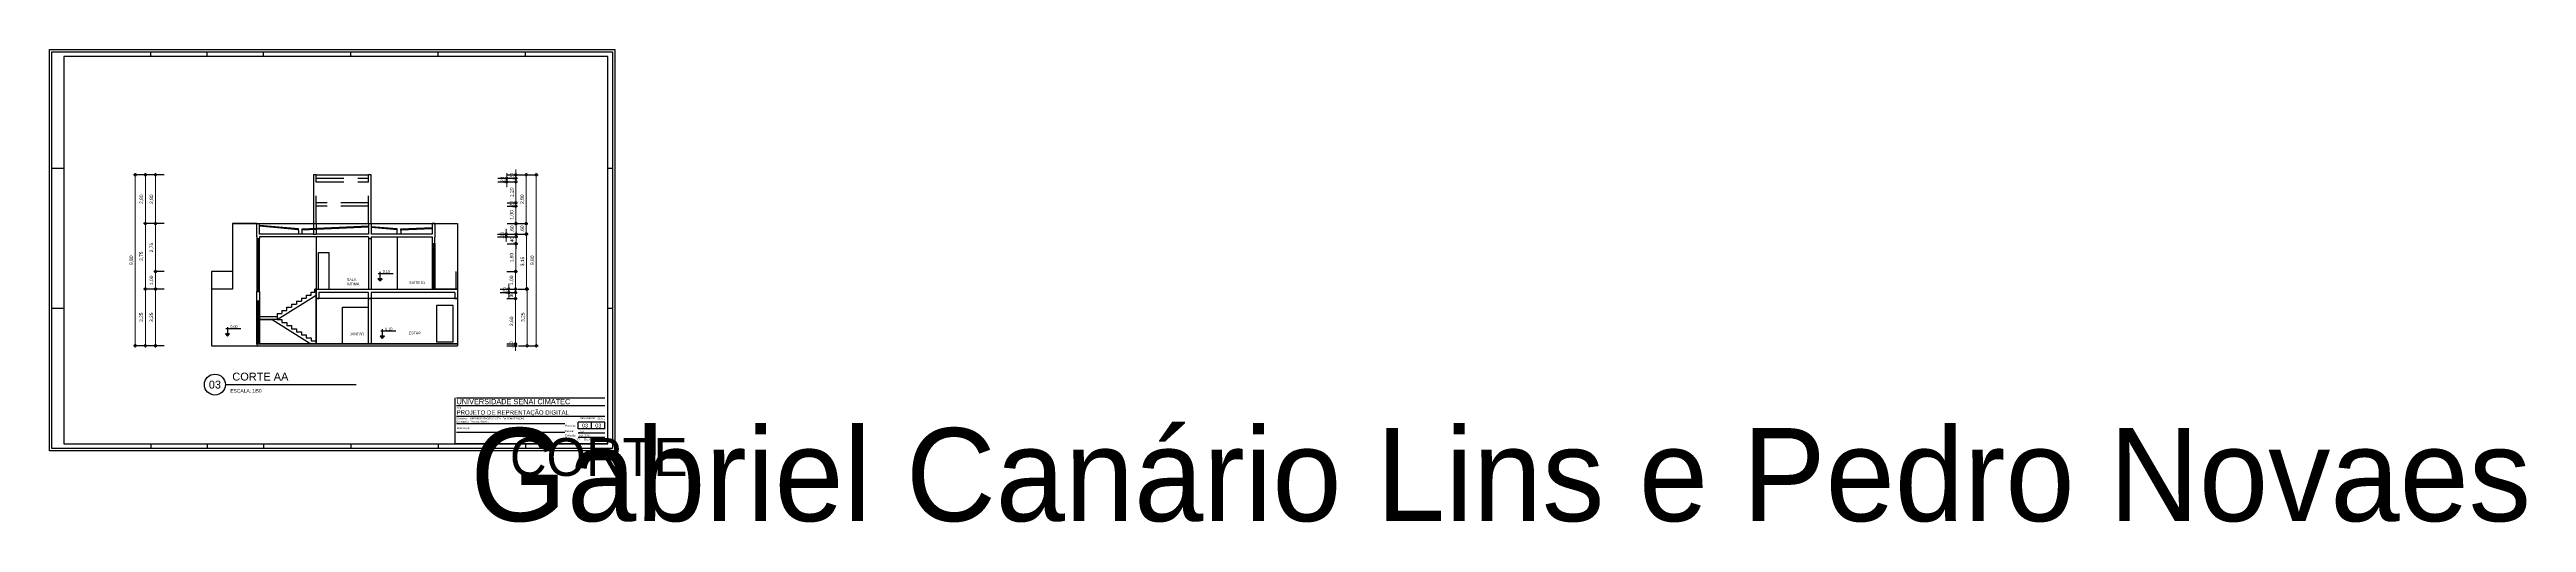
# Model space of a CAD drawing. Header units: metres. Extents: x -81278067020 to 164, y -22607194416 to 57.
# Drawn here: x 21.8 to 163.8, y 29.6 to 56.7 of the extents above; entities that cross this region are included whole.
import ezdxf
from ezdxf.enums import TextEntityAlignment as Align

# ---------------------------------------------------------------- set-up
doc = ezdxf.new("R2018")
doc.units = ezdxf.units.M
doc.header["$LTSCALE"] = 0.25
doc.linetypes.add('HIDDEN', pattern=[9.525, 6.35, -3.175])
doc.layers.add('0_MRG_AUX', color=7, linetype='Continuous', true_color=0xecbcd1, plot=False)
doc.layers.add('CAR_0', color=7, linetype='Continuous', true_color=0xff6b00, plot=False)
for name, color, linetype in [('ARQ_ALV CT', 5, 'Continuous'), ('ARQ_ALV VS', 2, 'Continuous'), ('ARQ_CONC CT', 6, 'Continuous'), ('ARQ_DIV', 3, 'Continuous'), ('ARQ_ESQ CT', 30, 'Continuous'), ('ARQ_METAL CT', 2, 'Continuous'), ('ARQ_METAL VS', 1, 'Continuous'), ('ARQ_MOB 02', 2, 'Continuous'), ('ARQ_PROJ INF', 1, 'HIDDEN'), ('ARQ_TXT 01', 1, 'Continuous'), ('CAR_LINHAS_CINZA', 8, 'Continuous'), ('CAR_LINHAS_DESTAQUE', 3, 'Continuous'), ('CAR_TEXTO_CINZA', 8, 'Continuous'), ('CAR_TEXTO_PRETO', 1, 'Continuous'), ('MRG_EXTERNA', 1, 'Continuous'), ('MRG_INTERNA', 2, 'Continuous'), ('SIMB_01', 1, 'Continuous'), ('SIMB_02', 2, 'Continuous'), ('SIMB_PREENCHIMENTO', 253, 'Continuous'), ('SIMB_TXT', 1, 'Continuous')]:
    doc.layers.add(name, color=color, linetype=linetype)
doc.layers.add('ARQ_COTA_AZUL', color=5, linetype='Continuous', lineweight=20, true_color=0x0000ff)
doc.styles.add('Annot_2.0mm', font='arial.ttf', dxfattribs={"height": 2})
doc.styles.add('Arial', font='arial.ttf')
doc.styles.add('cota', font='arial.ttf')
doc.styles.add('SIMB', font='arial.ttf')
doc.styles.get("Standard").update_dxf_attribs({"font": 'arial.ttf'})
doc.dimstyles.new('Info 01 - annot', dxfattribs={"dimtxt": 2, "dimasz": 3, "dimexe": 1, "dimexo": 1, "dimgap": 1, "dimtad": 1, "dimzin": 4, "dimtxsty": 'cota', "dimblk": 'DOTSMALL', "dimcen": 2, "dimdle": 1, "dimclrd": 256, "dimclre": 256, "dimclrt": 1, "dimazin": 2, "dimtfac": 0.09, "dimtix": 1, "dimtmove": 2, "dimatfit": 2, "dimfxl": 5, "dimfxlon": 1, "dimtolj": 1, "dimtzin": 4, "dimlwd": -1, "dimarcsym": 1})

msp = doc.modelspace()

# ---------------------------------------------------------------- texts
at = {"layer": 'ARQ_TXT 01', "char_height": 0.15, "width": 1.16116, "attachment_point": 1, "style": 'Annot_2.0mm'}
for s, insert in [('      SALA\\P      ÍNTIMA', (38.477, 43.575)), ('SUÍTE 01', (42.397, 43.401)), ('JANTAR', (38.999, 40.459)), ('ESTAR', (42.369, 40.51))]:
    msp.add_mtext(s, dxfattribs=dict(at, insert=insert))

# ---------------------------------------------------------------- blocks, each defined once
blk = doc.blocks.new('FORMATO_A0mmD')
at = {"layer": '0_MRG_AUX'}
blk.add_lwpolyline([(0, 851), (0, 0), (-1199, 0), (-1199, 851)], close=True, dxfattribs=at)
at = {"layer": 'MRG_EXTERNA'}
blk.add_lwpolyline([(-5, 846), (-5, 5), (-1194, 5), (-1194, 846)], close=True, dxfattribs=at)
at = {"layer": 'MRG_INTERNA'}
for p, q in [((-984, 836), (-984, 846)), ((-864.5, 836), (-864.5, 846)), ((-745, 836), (-745, 846)), ((-745, 836), (-745, 846)), ((-560, 836), (-560, 846)), ((-375, 836), (-375, 846)), ((-190, 836), (-190, 846)), ((-1169, 836), (-1169, 15)), ((-15, 836), (-1169, 836)), ((-15, 15), (-15, 836)), ((-1169, 599), (-1194, 599)), ((-5, 599), (-15, 599)), ((-1169, 302), (-1194, 302)), ((-5, 302), (-15, 302)), ((-1169, 15), (-15, 15)), ((-984, 15), (-984, 5)), ((-864.5, 15), (-864.5, 5)), ((-745, 15), (-745, 5)), ((-745, 15), (-745, 5)), ((-560, 15), (-560, 5)), ((-375, 15), (-375, 5)), ((-190, 15), (-190, 5))]:
    blk.add_line(p, q, dxfattribs=at)
blk = doc.blocks.new('carimbo')
at = {"layer": 'CAR_0'}
for p, q in [((-0.175, 0), (-0.175, 0.0522)), ((0, 0), (0, 0.0522)), ((-0.175, 0), (0, 0))]:
    blk.add_line(p, q, dxfattribs=at)
at = {"layer": 'CAR_LINHAS_CINZA'}
for p, q in [((-0.1734, 0.0522), (-0.0033, 0.0522)), ((-0.1734, 0.0437), (-0.0033, 0.0437)), ((-0.0033, 0.031), (-0.1734, 0.031)), ((-0.0494, 0.0227), (-0.1734, 0.0227)), ((-0.0494, 0.0125), (-0.1734, 0.0125))]:
    blk.add_line(p, q, dxfattribs=at)
at = {"layer": 'CAR_LINHAS_DESTAQUE'}
for p, q in [((-0.0033, 0.0244), (-0.034, 0.0244)), ((-0.034, 0.0167), (-0.034, 0.0244)), ((-0.0033, 0.0167), (-0.034, 0.0167)), ((-0.0186, 0.0167), (-0.0186, 0.0244)), ((-0.0033, 0.0167), (-0.0033, 0.0244))]:
    blk.add_line(p, q, dxfattribs=at)
at = {"layer": 'CAR_TEXTO_CINZA'}
for p, q in [((-0.0033, 0.0117), (-0.034, 0.0117)), ((-0.0033, 0.0069), (-0.034, 0.0069))]:
    blk.add_line(p, q, dxfattribs=at)
at = {"layer": 'CAR_TEXTO_CINZA', "style": 'Arial'}
for s, height, p in [('Disciplina:', 0.002, (-0.1734, 0.0275)), ('Ano/Semestre:', 0.002, (-0.0317, 0.028)), ('Docente(s):', 0.002, (-0.1734, 0.024)), ('Prancha: ', 0.0022, (-0.049, 0.0192)), ('Escala:', 0.0022, (-0.049, 0.0132)), ('Emissão:', 0.0022, (-0.049, 0.0082)), ('Revisão: ', 0.0022, (-0.049, 0.0036)), ('Data:', 0.0022, (-0.027, 0.0036))]:
    blk.add_text(s, height=height, dxfattribs=at).set_placement(p)
blk.add_text('Discente(s):', height=0.002, dxfattribs=at).set_placement((-0.173, 0.0176), align=Align.MIDDLE_LEFT)
at = {"layer": 'CAR_TEXTO_CINZA', "style": 'Arial', "flags": 8}
blk.add_attdef('FASE', (-0.1734, 0.04), '', height=0.002, dxfattribs=at)
blk.add_attdef('A/S', text='', height=0.002, dxfattribs=at).set_placement((-0.0033, 0.0278), align=Align.RIGHT)
at = {"layer": 'CAR_TEXTO_PRETO', "lineweight": 30, "flags": 104}
blk.add_attdef('TITULO_01', text='', height=0.003, dxfattribs=at).set_placement((-0.1122, 0.0062), align=Align.MIDDLE_CENTER)
at = {"layer": 'CAR_TEXTO_PRETO', "linetype": 'Continuous', "style": 'Arial', "flags": 8}
for tag, p, height in [('NOME', (-0.1734, 0.033), 0.005), ('IES-CURSO', (-0.1734, 0.045), 0.006)]:
    blk.add_attdef(tag, p, '', height=height, dxfattribs=at)
at = {"layer": 'CAR_TEXTO_PRETO', "style": 'Arial', "flags": 8}
for tag, p in [('DISCIPLINA', (-0.1578, 0.0275)), ('DOCENTE', (-0.1579, 0.024)), ('REVN', (-0.0356, 0.0038)), ('DATAEMISSÃO', (-0.0334, 0.0082))]:
    blk.add_attdef(tag, p, '', height=0.002, dxfattribs=at)
at = {"layer": 'CAR_TEXTO_PRETO', "lineweight": 30, "flags": 104}
blk.add_attdef('DISCENTE', text='', height=0.002, dxfattribs=at).set_placement((-0.1576, 0.0176), align=Align.MIDDLE_LEFT)
at = {"layer": 'CAR_TEXTO_PRETO', "style": 'Arial'}
blk.add_attdef('ESCALA', (-0.0335, 0.0129), '', height=0.002, dxfattribs=at)
at = {"layer": 'CAR_TEXTO_PRETO', "style": 'Arial', "flags": 8}
for tag, p in [('NUM', (-0.0263, 0.0205)), ('TOT', (-0.011, 0.0205))]:
    blk.add_attdef(tag, text='', height=0.0045, dxfattribs=at).set_placement(p, align=Align.MIDDLE_CENTER)
blk.add_attdef('REVDATA', text='', height=0.002, dxfattribs=at).set_placement((-0.0034, 0.0037), align=Align.RIGHT)
blk = doc.blocks.new('TITULO')
at = {"layer": 'SIMB_02'}
blk.add_line((6, 0), (81, 0), dxfattribs=at)
blk.add_circle((0, 0), 6, dxfattribs=at)
at = {"layer": 'SIMB_TXT', "style": 'SIMB'}
blk.add_text('ESCALA:', height=2, dxfattribs=at).set_placement((8.9, -4.6))
blk.add_attdef('NUM', text='', height=4.5, dxfattribs=at).set_placement((0, 0), align=Align.MIDDLE_CENTER)
blk.add_attdef('TITULO_DO_DESENHO', text='', height=4.5, dxfattribs=at).set_placement((10, 1), align=Align.BOTTOM_LEFT)
blk.add_attdef('ESCALA', (21.3, -4.6), '', height=2, dxfattribs=at)
blk = doc.blocks.new('nivel_CT_A_D')
at = {"layer": 'SIMB_PREENCHIMENTO', "transparency": 33554587}
h = blk.add_hatch(color=256, dxfattribs=at)
h.dxf.hatch_style = 1
h.paths.add_polyline_path([(1.6, 1.6), (0, 1.6), (0, 0)])
at = {"layer": 'SIMB_01'}
for p, q in [((-1.2, 5.6), (10, 5.6)), ((0, 6.8), (0, 0))]:
    blk.add_line(p, q, dxfattribs=at)
blk.add_lwpolyline([(-1.6, 1.6), (0, 0), (1.6, 1.6), (-1.6, 1.6)], dxfattribs=at)
at = {"layer": 'SIMB_TXT', "style": 'SIMB'}
blk.add_attdef('00,00', (2.1, 6.1), '', height=2, dxfattribs=at)
blk = doc.blocks.new('_DotSmall')
at = {"color": 0, "linetype": 'ByBlock', "const_width": 0.5}
blk.add_lwpolyline([(-0.0625, 0, 1), (0.0625, 0, 1)], format="xyb", close=True, dxfattribs=at)
blk = doc.blocks.new('*D364')
at = {"layer": 'ARQ_COTA_AZUL', "lineweight": -2, "transparency": 16777216}
for p, q in [((49.19, 49.51), (49.79, 49.51)), ((49.19, 39.71), (49.79, 39.71))]:
    blk.add_line(p, q, dxfattribs=at)
at = {"layer": 'ARQ_COTA_AZUL', "transparency": 16777216}
blk.add_line((49.69, 39.61), (49.69, 49.61), dxfattribs=at)
at = {"layer": 'ARQ_COTA_AZUL', "transparency": 16777216, "xscale": 0.3, "yscale": 0.3, "zscale": 0.3}
for p, rotation in [((49.69, 49.51), 90), ((49.69, 39.71), 270)]:
    blk.add_blockref('_DotSmall', p, dxfattribs=dict(at, rotation=rotation))
at = {"layer": 'ARQ_COTA_AZUL', "color": 1, "transparency": 16777216, "insert": (49.47, 44.61), "char_height": 0.2, "attachment_point": 5, "rotation": 90, "style": 'cota'}
blk.add_mtext('\\A1;9,80', dxfattribs=at)
blk = doc.blocks.new('*D365')
at = {"layer": 'ARQ_COTA_AZUL', "lineweight": -2, "transparency": 16777216}
for p, q in [((48.66, 42.96), (49.26, 42.96)), ((48.66, 39.71), (49.26, 39.71))]:
    blk.add_line(p, q, dxfattribs=at)
at = {"layer": 'ARQ_COTA_AZUL', "transparency": 16777216}
blk.add_line((49.16, 39.61), (49.16, 43.06), dxfattribs=at)
at = {"layer": 'ARQ_COTA_AZUL', "transparency": 16777216, "xscale": 0.3, "yscale": 0.3, "zscale": 0.3}
for p, rotation in [((49.16, 42.96), 90), ((49.16, 39.71), 270)]:
    blk.add_blockref('_DotSmall', p, dxfattribs=dict(at, rotation=rotation))
at = {"layer": 'ARQ_COTA_AZUL', "color": 1, "transparency": 16777216, "insert": (48.94, 41.34), "char_height": 0.2, "attachment_point": 5, "rotation": 90, "style": 'cota'}
blk.add_mtext('\\A1;3,25', dxfattribs=at)
blk = doc.blocks.new('*D366')
at = {"layer": 'ARQ_COTA_AZUL', "lineweight": -2, "transparency": 16777216}
for p, q in [((48.63, 46.11), (49.23, 46.11)), ((48.63, 42.96), (49.23, 42.96))]:
    blk.add_line(p, q, dxfattribs=at)
at = {"layer": 'ARQ_COTA_AZUL', "transparency": 16777216}
blk.add_line((49.13, 42.86), (49.13, 46.21), dxfattribs=at)
at = {"layer": 'ARQ_COTA_AZUL', "transparency": 16777216, "xscale": 0.3, "yscale": 0.3, "zscale": 0.3}
for p, rotation in [((49.13, 46.11), 90), ((49.13, 42.96), 270)]:
    blk.add_blockref('_DotSmall', p, dxfattribs=dict(at, rotation=rotation))
at = {"layer": 'ARQ_COTA_AZUL', "color": 1, "transparency": 16777216, "insert": (48.91, 44.54), "char_height": 0.2, "attachment_point": 5, "rotation": 90, "style": 'cota'}
blk.add_mtext('\\A1;3,15', dxfattribs=at)
blk = doc.blocks.new('*D367')
at = {"layer": 'ARQ_COTA_AZUL', "lineweight": -2, "transparency": 16777216}
for p, q in [((48.61, 46.71), (49.21, 46.71)), ((48.61, 46.11), (49.21, 46.11))]:
    blk.add_line(p, q, dxfattribs=at)
at = {"layer": 'ARQ_COTA_AZUL', "transparency": 16777216}
blk.add_line((49.11, 46.01), (49.11, 46.81), dxfattribs=at)
at = {"layer": 'ARQ_COTA_AZUL', "transparency": 16777216, "xscale": 0.3, "yscale": 0.3, "zscale": 0.3}
for p, rotation in [((49.11, 46.71), 90), ((49.11, 46.11), 270)]:
    blk.add_blockref('_DotSmall', p, dxfattribs=dict(at, rotation=rotation))
at = {"layer": 'ARQ_COTA_AZUL', "color": 1, "transparency": 16777216, "insert": (48.89, 46.41), "char_height": 0.2, "attachment_point": 5, "rotation": 90, "style": 'cota'}
blk.add_mtext('\\A1;,60', dxfattribs=at)
blk = doc.blocks.new('*D368')
at = {"layer": 'ARQ_COTA_AZUL', "lineweight": -2, "transparency": 16777216}
for p, q in [((48.61, 49.51), (49.21, 49.51)), ((48.61, 46.71), (49.21, 46.71))]:
    blk.add_line(p, q, dxfattribs=at)
at = {"layer": 'ARQ_COTA_AZUL', "transparency": 16777216}
blk.add_line((49.11, 46.61), (49.11, 49.61), dxfattribs=at)
at = {"layer": 'ARQ_COTA_AZUL', "transparency": 16777216, "xscale": 0.3, "yscale": 0.3, "zscale": 0.3}
for p, rotation in [((49.11, 49.51), 90), ((49.11, 46.71), 270)]:
    blk.add_blockref('_DotSmall', p, dxfattribs=dict(at, rotation=rotation))
at = {"layer": 'ARQ_COTA_AZUL', "color": 1, "transparency": 16777216, "insert": (48.89, 48.11), "char_height": 0.2, "attachment_point": 5, "rotation": 90, "style": 'cota'}
blk.add_mtext('\\A1;2,80', dxfattribs=at)
blk = doc.blocks.new('*D369')
at = {"layer": 'ARQ_COTA_AZUL', "transparency": 16777216}
for p, q in [((48.51, 49.51), (48.51, 49.81)), ((48.51, 49.51), (48.51, 49.31)), ((48.51, 49.31), (48.51, 49.01))]:
    blk.add_line(p, q, dxfattribs=at)
at = {"layer": 'ARQ_COTA_AZUL', "lineweight": -2, "transparency": 16777216}
for p, q in [((48.01, 49.51), (48.61, 49.51)), ((48.01, 49.31), (48.61, 49.31))]:
    blk.add_line(p, q, dxfattribs=at)
at = {"layer": 'ARQ_COTA_AZUL', "transparency": 16777216, "xscale": 0.3, "yscale": 0.3, "zscale": 0.3}
for p, rotation in [((48.51, 49.51), 270), ((48.51, 49.31), 90)]:
    blk.add_blockref('_DotSmall', p, dxfattribs=dict(at, rotation=rotation))
at = {"layer": 'ARQ_COTA_AZUL', "color": 1, "transparency": 16777216, "insert": (48.29, 49.41), "char_height": 0.2, "attachment_point": 5, "rotation": 90, "style": 'cota'}
blk.add_mtext('\\A1;,20', dxfattribs=at)
blk = doc.blocks.new('*D370')
at = {"layer": 'ARQ_COTA_AZUL', "lineweight": -2, "transparency": 16777216}
for p, q in [((47.49, 49.31), (48.09, 49.31)), ((47.49, 49.11), (48.09, 49.11))]:
    blk.add_line(p, q, dxfattribs=at)
at = {"layer": 'ARQ_COTA_AZUL', "transparency": 16777216}
for p, q in [((47.99, 49.31), (47.99, 49.61)), ((47.99, 49.31), (47.99, 49.11)), ((47.99, 49.11), (47.99, 48.81))]:
    blk.add_line(p, q, dxfattribs=at)
at = {"layer": 'ARQ_COTA_AZUL', "transparency": 16777216, "xscale": 0.3, "yscale": 0.3, "zscale": 0.3}
for p, rotation in [((47.99, 49.31), 270), ((47.99, 49.11), 90)]:
    blk.add_blockref('_DotSmall', p, dxfattribs=dict(at, rotation=rotation))
at = {"layer": 'ARQ_COTA_AZUL', "color": 1, "transparency": 16777216, "insert": (47.77, 49.21), "char_height": 0.2, "attachment_point": 5, "rotation": 90, "style": 'cota'}
blk.add_mtext('\\A1;,20', dxfattribs=at)
blk = doc.blocks.new('*D371')
at = {"layer": 'ARQ_COTA_AZUL', "lineweight": -2, "transparency": 16777216}
for p, q in [((48.02, 49.11), (48.62, 49.11)), ((48.02, 47.91), (48.62, 47.91))]:
    blk.add_line(p, q, dxfattribs=at)
at = {"layer": 'ARQ_COTA_AZUL', "transparency": 16777216}
blk.add_line((48.52, 49.21), (48.52, 47.81), dxfattribs=at)
at = {"layer": 'ARQ_COTA_AZUL', "transparency": 16777216, "xscale": 0.3, "yscale": 0.3, "zscale": 0.3}
for p, rotation in [((48.52, 49.11), 90), ((48.52, 47.91), 270)]:
    blk.add_blockref('_DotSmall', p, dxfattribs=dict(at, rotation=rotation))
at = {"layer": 'ARQ_COTA_AZUL', "color": 1, "transparency": 16777216, "insert": (48.3, 48.51), "char_height": 0.2, "attachment_point": 5, "rotation": 90, "style": 'cota'}
blk.add_mtext('\\A1;1,20', dxfattribs=at)
blk = doc.blocks.new('*D372')
at = {"layer": 'ARQ_COTA_AZUL', "lineweight": -2, "transparency": 16777216}
for p, q in [((48.01, 47.91), (48.61, 47.91)), ((48.01, 47.71), (48.61, 47.71))]:
    blk.add_line(p, q, dxfattribs=at)
at = {"layer": 'ARQ_COTA_AZUL', "transparency": 16777216}
for p, q in [((48.51, 47.91), (48.51, 48.21)), ((48.51, 47.91), (48.51, 47.71)), ((48.51, 47.71), (48.51, 47.41))]:
    blk.add_line(p, q, dxfattribs=at)
at = {"layer": 'ARQ_COTA_AZUL', "transparency": 16777216, "xscale": 0.3, "yscale": 0.3, "zscale": 0.3}
for p, rotation in [((48.51, 47.91), 270), ((48.51, 47.71), 90)]:
    blk.add_blockref('_DotSmall', p, dxfattribs=dict(at, rotation=rotation))
at = {"layer": 'ARQ_COTA_AZUL', "color": 1, "transparency": 16777216, "insert": (48.29, 47.81), "char_height": 0.2, "attachment_point": 5, "rotation": 90, "style": 'cota'}
blk.add_mtext('\\A1;,20', dxfattribs=at)
blk = doc.blocks.new('*D373')
at = {"layer": 'ARQ_COTA_AZUL', "lineweight": -2, "transparency": 16777216}
for p, q in [((48.01, 47.71), (48.61, 47.71)), ((48.01, 46.71), (48.61, 46.71))]:
    blk.add_line(p, q, dxfattribs=at)
at = {"layer": 'ARQ_COTA_AZUL', "transparency": 16777216}
blk.add_line((48.51, 47.81), (48.51, 46.61), dxfattribs=at)
at = {"layer": 'ARQ_COTA_AZUL', "transparency": 16777216, "xscale": 0.3, "yscale": 0.3, "zscale": 0.3}
for p, rotation in [((48.51, 47.71), 90), ((48.51, 46.71), 270)]:
    blk.add_blockref('_DotSmall', p, dxfattribs=dict(at, rotation=rotation))
at = {"layer": 'ARQ_COTA_AZUL', "color": 1, "transparency": 16777216, "insert": (48.29, 47.21), "char_height": 0.2, "attachment_point": 5, "rotation": 90, "style": 'cota'}
blk.add_mtext('\\A1;1,00', dxfattribs=at)
blk = doc.blocks.new('*D374')
at = {"layer": 'ARQ_COTA_AZUL', "lineweight": -2, "transparency": 16777216}
for p, q in [((48.03, 46.71), (48.63, 46.71)), ((48.03, 46.11), (48.63, 46.11))]:
    blk.add_line(p, q, dxfattribs=at)
at = {"layer": 'ARQ_COTA_AZUL', "transparency": 16777216}
blk.add_line((48.53, 46.81), (48.53, 46.01), dxfattribs=at)
at = {"layer": 'ARQ_COTA_AZUL', "transparency": 16777216, "xscale": 0.3, "yscale": 0.3, "zscale": 0.3}
for p, rotation in [((48.53, 46.71), 90), ((48.53, 46.11), 270)]:
    blk.add_blockref('_DotSmall', p, dxfattribs=dict(at, rotation=rotation))
at = {"layer": 'ARQ_COTA_AZUL', "color": 1, "transparency": 16777216, "insert": (48.31, 46.41), "char_height": 0.2, "attachment_point": 5, "rotation": 90, "style": 'cota'}
blk.add_mtext('\\A1;,60', dxfattribs=at)
blk = doc.blocks.new('*D375')
at = {"layer": 'ARQ_COTA_AZUL', "lineweight": -2, "transparency": 16777216}
for p, q in [((47.46, 46.11), (48.06, 46.11)), ((47.46, 45.96), (48.06, 45.96))]:
    blk.add_line(p, q, dxfattribs=at)
at = {"layer": 'ARQ_COTA_AZUL', "transparency": 16777216}
for p, q in [((47.96, 46.11), (47.96, 46.41)), ((47.96, 46.11), (47.96, 45.96)), ((47.96, 45.96), (47.96, 45.66))]:
    blk.add_line(p, q, dxfattribs=at)
at = {"layer": 'ARQ_COTA_AZUL', "transparency": 16777216, "xscale": 0.3, "yscale": 0.3, "zscale": 0.3}
for p, rotation in [((47.96, 46.11), 270), ((47.96, 45.96), 90)]:
    blk.add_blockref('_DotSmall', p, dxfattribs=dict(at, rotation=rotation))
at = {"layer": 'ARQ_COTA_AZUL', "color": 1, "transparency": 16777216, "insert": (47.74, 46.04), "char_height": 0.2, "attachment_point": 5, "rotation": 90, "style": 'cota'}
blk.add_mtext('\\A1;,15', dxfattribs=at)
blk = doc.blocks.new('*D376')
at = {"layer": 'ARQ_COTA_AZUL', "lineweight": -2, "transparency": 16777216}
for p, q in [((48.03, 45.96), (48.63, 45.96)), ((48.03, 45.56), (48.63, 45.56))]:
    blk.add_line(p, q, dxfattribs=at)
at = {"layer": 'ARQ_COTA_AZUL', "transparency": 16777216}
for p, q in [((48.53, 45.96), (48.53, 46.26)), ((48.53, 45.96), (48.53, 45.56)), ((48.53, 45.56), (48.53, 45.26))]:
    blk.add_line(p, q, dxfattribs=at)
at = {"layer": 'ARQ_COTA_AZUL', "transparency": 16777216, "xscale": 0.3, "yscale": 0.3, "zscale": 0.3}
for p, rotation in [((48.53, 45.96), 270), ((48.53, 45.56), 90)]:
    blk.add_blockref('_DotSmall', p, dxfattribs=dict(at, rotation=rotation))
at = {"layer": 'ARQ_COTA_AZUL', "color": 1, "transparency": 16777216, "insert": (48.31, 45.76), "char_height": 0.2, "attachment_point": 5, "rotation": 90, "style": 'cota'}
blk.add_mtext('\\A1;,40', dxfattribs=at)
blk = doc.blocks.new('*D377')
at = {"layer": 'ARQ_COTA_AZUL', "lineweight": -2, "transparency": 16777216}
for p, q in [((48.01, 45.56), (48.61, 45.56)), ((48.01, 43.96), (48.61, 43.96))]:
    blk.add_line(p, q, dxfattribs=at)
at = {"layer": 'ARQ_COTA_AZUL', "transparency": 16777216}
blk.add_line((48.51, 45.66), (48.51, 43.86), dxfattribs=at)
at = {"layer": 'ARQ_COTA_AZUL', "transparency": 16777216, "xscale": 0.3, "yscale": 0.3, "zscale": 0.3}
for p, rotation in [((48.51, 45.56), 90), ((48.51, 43.96), 270)]:
    blk.add_blockref('_DotSmall', p, dxfattribs=dict(at, rotation=rotation))
at = {"layer": 'ARQ_COTA_AZUL', "color": 1, "transparency": 16777216, "insert": (48.29, 44.76), "char_height": 0.2, "attachment_point": 5, "rotation": 90, "style": 'cota'}
blk.add_mtext('\\A1;1,60', dxfattribs=at)
blk = doc.blocks.new('*D378')
at = {"layer": 'ARQ_COTA_AZUL', "transparency": 16777216}
blk.add_line((48.5, 44.06), (48.5, 42.86), dxfattribs=at)
at = {"layer": 'ARQ_COTA_AZUL', "lineweight": -2, "transparency": 16777216}
for p, q in [((48, 43.96), (48.6, 43.96)), ((48, 42.96), (48.6, 42.96))]:
    blk.add_line(p, q, dxfattribs=at)
at = {"layer": 'ARQ_COTA_AZUL', "transparency": 16777216, "xscale": 0.3, "yscale": 0.3, "zscale": 0.3}
for p, rotation in [((48.5, 43.96), 90), ((48.5, 42.96), 270)]:
    blk.add_blockref('_DotSmall', p, dxfattribs=dict(at, rotation=rotation))
at = {"layer": 'ARQ_COTA_AZUL', "color": 1, "transparency": 16777216, "insert": (48.28, 43.46), "char_height": 0.2, "attachment_point": 5, "rotation": 90, "style": 'cota'}
blk.add_mtext('\\A1;1,00', dxfattribs=at)
blk = doc.blocks.new('*D379')
at = {"layer": 'ARQ_COTA_AZUL', "lineweight": -2, "transparency": 16777216}
for p, q in [((47.61, 42.96), (48.21, 42.96)), ((47.61, 42.76), (48.21, 42.76))]:
    blk.add_line(p, q, dxfattribs=at)
at = {"layer": 'ARQ_COTA_AZUL', "transparency": 16777216}
for p, q in [((48.11, 42.96), (48.11, 43.26)), ((48.11, 42.76), (48.11, 42.96)), ((48.11, 42.76), (48.11, 42.46))]:
    blk.add_line(p, q, dxfattribs=at)
at = {"layer": 'ARQ_COTA_AZUL', "transparency": 16777216, "xscale": 0.3, "yscale": 0.3, "zscale": 0.3}
for p, rotation in [((48.11, 42.96), 270), ((48.11, 42.76), 90)]:
    blk.add_blockref('_DotSmall', p, dxfattribs=dict(at, rotation=rotation))
at = {"layer": 'ARQ_COTA_AZUL', "color": 1, "transparency": 16777216, "insert": (47.89, 42.86), "char_height": 0.2, "attachment_point": 5, "rotation": 90, "style": 'cota'}
blk.add_mtext('\\A1;,20', dxfattribs=at)
blk = doc.blocks.new('*D380')
at = {"layer": 'ARQ_COTA_AZUL', "lineweight": -2, "transparency": 16777216}
for p, q in [((48, 42.76), (48.6, 42.76)), ((48, 42.41), (48.6, 42.41))]:
    blk.add_line(p, q, dxfattribs=at)
at = {"layer": 'ARQ_COTA_AZUL', "transparency": 16777216}
for p, q in [((48.5, 42.76), (48.5, 43.06)), ((48.5, 42.41), (48.5, 42.76)), ((48.5, 42.41), (48.5, 42.11))]:
    blk.add_line(p, q, dxfattribs=at)
at = {"layer": 'ARQ_COTA_AZUL', "transparency": 16777216, "xscale": 0.3, "yscale": 0.3, "zscale": 0.3}
for p, rotation in [((48.5, 42.76), 270), ((48.5, 42.41), 90)]:
    blk.add_blockref('_DotSmall', p, dxfattribs=dict(at, rotation=rotation))
at = {"layer": 'ARQ_COTA_AZUL', "color": 1, "transparency": 16777216, "insert": (48.28, 42.59), "char_height": 0.2, "attachment_point": 5, "rotation": 90, "style": 'cota'}
blk.add_mtext('\\A1;,35', dxfattribs=at)
blk = doc.blocks.new('*D381')
at = {"layer": 'ARQ_COTA_AZUL', "lineweight": -2, "transparency": 16777216}
for p, q in [((48, 42.41), (48.6, 42.41)), ((48, 39.81), (48.6, 39.81))]:
    blk.add_line(p, q, dxfattribs=at)
at = {"layer": 'ARQ_COTA_AZUL', "transparency": 16777216}
blk.add_line((48.5, 42.51), (48.5, 39.71), dxfattribs=at)
at = {"layer": 'ARQ_COTA_AZUL', "transparency": 16777216, "xscale": 0.3, "yscale": 0.3, "zscale": 0.3}
for p, rotation in [((48.5, 42.41), 90), ((48.5, 39.81), 270)]:
    blk.add_blockref('_DotSmall', p, dxfattribs=dict(at, rotation=rotation))
at = {"layer": 'ARQ_COTA_AZUL', "color": 1, "transparency": 16777216, "insert": (48.28, 41.11), "char_height": 0.2, "attachment_point": 5, "rotation": 90, "style": 'cota'}
blk.add_mtext('\\A1;2,60', dxfattribs=at)
blk = doc.blocks.new('*D382')
at = {"layer": 'ARQ_COTA_AZUL', "lineweight": -2, "transparency": 16777216}
for p, q in [((48, 39.81), (48.6, 39.81)), ((48, 39.71), (48.6, 39.71))]:
    blk.add_line(p, q, dxfattribs=at)
at = {"layer": 'ARQ_COTA_AZUL', "transparency": 16777216}
for p, q in [((48.5, 39.81), (48.5, 40.11)), ((48.5, 39.81), (48.5, 39.71)), ((48.5, 39.71), (48.5, 39.41))]:
    blk.add_line(p, q, dxfattribs=at)
at = {"layer": 'ARQ_COTA_AZUL', "transparency": 16777216, "xscale": 0.3, "yscale": 0.3, "zscale": 0.3}
for p, rotation in [((48.5, 39.81), 270), ((48.5, 39.71), 90)]:
    blk.add_blockref('_DotSmall', p, dxfattribs=dict(at, rotation=rotation))
at = {"layer": 'ARQ_COTA_AZUL', "color": 1, "transparency": 16777216, "insert": (48.27, 39.76), "char_height": 0.2, "attachment_point": 5, "rotation": 90, "style": 'cota'}
blk.add_mtext('\\A1;,10', dxfattribs=at)
blk = doc.blocks.new('*D383')
at = {"layer": 'ARQ_COTA_AZUL', "lineweight": -2, "transparency": 16777216}
for p, q in [((27.19, 49.51), (26.59, 49.51)), ((27.19, 39.71), (26.59, 39.71))]:
    blk.add_line(p, q, dxfattribs=at)
at = {"layer": 'ARQ_COTA_AZUL', "transparency": 16777216}
blk.add_line((26.69, 39.61), (26.69, 49.61), dxfattribs=at)
at = {"layer": 'ARQ_COTA_AZUL', "transparency": 16777216, "xscale": 0.3, "yscale": 0.3, "zscale": 0.3}
for p, rotation in [((26.69, 49.51), 90), ((26.69, 39.71), 270)]:
    blk.add_blockref('_DotSmall', p, dxfattribs=dict(at, rotation=rotation))
at = {"layer": 'ARQ_COTA_AZUL', "color": 1, "transparency": 16777216, "insert": (26.47, 44.61), "char_height": 0.2, "attachment_point": 5, "rotation": 90, "style": 'cota'}
blk.add_mtext('\\A1;9,80', dxfattribs=at)
blk = doc.blocks.new('*D384')
at = {"layer": 'ARQ_COTA_AZUL', "lineweight": -2, "transparency": 16777216}
for p, q in [((27.77, 42.96), (27.17, 42.96)), ((27.77, 39.71), (27.17, 39.71))]:
    blk.add_line(p, q, dxfattribs=at)
at = {"layer": 'ARQ_COTA_AZUL', "transparency": 16777216}
blk.add_line((27.27, 39.61), (27.27, 43.06), dxfattribs=at)
at = {"layer": 'ARQ_COTA_AZUL', "transparency": 16777216, "xscale": 0.3, "yscale": 0.3, "zscale": 0.3}
for p, rotation in [((27.27, 42.96), 90), ((27.27, 39.71), 270)]:
    blk.add_blockref('_DotSmall', p, dxfattribs=dict(at, rotation=rotation))
at = {"layer": 'ARQ_COTA_AZUL', "color": 1, "transparency": 16777216, "insert": (27.05, 41.34), "char_height": 0.2, "attachment_point": 5, "rotation": 90, "style": 'cota'}
blk.add_mtext('\\A1;3,25', dxfattribs=at)
blk = doc.blocks.new('*D385')
at = {"layer": 'ARQ_COTA_AZUL', "lineweight": -2, "transparency": 16777216}
for p, q in [((27.77, 46.71), (27.17, 46.71)), ((27.77, 42.96), (27.17, 42.96))]:
    blk.add_line(p, q, dxfattribs=at)
at = {"layer": 'ARQ_COTA_AZUL', "transparency": 16777216}
blk.add_line((27.27, 42.86), (27.27, 46.81), dxfattribs=at)
at = {"layer": 'ARQ_COTA_AZUL', "transparency": 16777216, "xscale": 0.3, "yscale": 0.3, "zscale": 0.3}
for p, rotation in [((27.27, 46.71), 90), ((27.27, 42.96), 270)]:
    blk.add_blockref('_DotSmall', p, dxfattribs=dict(at, rotation=rotation))
at = {"layer": 'ARQ_COTA_AZUL', "color": 1, "transparency": 16777216, "insert": (27.05, 44.84), "char_height": 0.2, "attachment_point": 5, "rotation": 90, "style": 'cota'}
blk.add_mtext('\\A1;3,75', dxfattribs=at)
blk = doc.blocks.new('*D386')
at = {"layer": 'ARQ_COTA_AZUL', "lineweight": -2, "transparency": 16777216}
for p, q in [((27.77, 49.51), (27.17, 49.51)), ((27.77, 46.71), (27.17, 46.71))]:
    blk.add_line(p, q, dxfattribs=at)
at = {"layer": 'ARQ_COTA_AZUL', "transparency": 16777216}
blk.add_line((27.27, 46.61), (27.27, 49.61), dxfattribs=at)
at = {"layer": 'ARQ_COTA_AZUL', "transparency": 16777216, "xscale": 0.3, "yscale": 0.3, "zscale": 0.3}
for p, rotation in [((27.27, 49.51), 90), ((27.27, 46.71), 270)]:
    blk.add_blockref('_DotSmall', p, dxfattribs=dict(at, rotation=rotation))
at = {"layer": 'ARQ_COTA_AZUL', "color": 1, "transparency": 16777216, "insert": (27.05, 48.11), "char_height": 0.2, "attachment_point": 5, "rotation": 90, "style": 'cota'}
blk.add_mtext('\\A1;2,80', dxfattribs=at)
blk = doc.blocks.new('*D387')
at = {"layer": 'ARQ_COTA_AZUL', "lineweight": -2, "transparency": 16777216}
for p, q in [((28.35, 49.51), (27.75, 49.51)), ((28.35, 46.71), (27.75, 46.71))]:
    blk.add_line(p, q, dxfattribs=at)
at = {"layer": 'ARQ_COTA_AZUL', "transparency": 16777216}
blk.add_line((27.85, 46.61), (27.85, 49.61), dxfattribs=at)
at = {"layer": 'ARQ_COTA_AZUL', "transparency": 16777216, "xscale": 0.3, "yscale": 0.3, "zscale": 0.3}
for p, rotation in [((27.85, 49.51), 90), ((27.85, 46.71), 270)]:
    blk.add_blockref('_DotSmall', p, dxfattribs=dict(at, rotation=rotation))
at = {"layer": 'ARQ_COTA_AZUL', "color": 1, "transparency": 16777216, "insert": (27.63, 48.11), "char_height": 0.2, "attachment_point": 5, "rotation": 90, "style": 'cota'}
blk.add_mtext('\\A1;2,80', dxfattribs=at)
blk = doc.blocks.new('*D388')
at = {"layer": 'ARQ_COTA_AZUL', "lineweight": -2, "transparency": 16777216}
for p, q in [((28.35, 42.96), (27.75, 42.96)), ((28.35, 39.71), (27.75, 39.71))]:
    blk.add_line(p, q, dxfattribs=at)
at = {"layer": 'ARQ_COTA_AZUL', "transparency": 16777216}
blk.add_line((27.85, 39.61), (27.85, 43.06), dxfattribs=at)
at = {"layer": 'ARQ_COTA_AZUL', "transparency": 16777216, "xscale": 0.3, "yscale": 0.3, "zscale": 0.3}
for p, rotation in [((27.85, 42.96), 90), ((27.85, 39.71), 270)]:
    blk.add_blockref('_DotSmall', p, dxfattribs=dict(at, rotation=rotation))
at = {"layer": 'ARQ_COTA_AZUL', "color": 1, "transparency": 16777216, "insert": (27.63, 41.34), "char_height": 0.2, "attachment_point": 5, "rotation": 90, "style": 'cota'}
blk.add_mtext('\\A1;3,25', dxfattribs=at)
blk = doc.blocks.new('*D389')
at = {"layer": 'ARQ_COTA_AZUL', "transparency": 16777216}
blk.add_line((27.85, 44.06), (27.85, 42.86), dxfattribs=at)
at = {"layer": 'ARQ_COTA_AZUL', "lineweight": -2, "transparency": 16777216}
for p, q in [((28.35, 43.96), (27.75, 43.96)), ((28.35, 42.96), (27.75, 42.96))]:
    blk.add_line(p, q, dxfattribs=at)
at = {"layer": 'ARQ_COTA_AZUL', "transparency": 16777216, "xscale": 0.3, "yscale": 0.3, "zscale": 0.3}
for p, rotation in [((27.85, 43.96), 90), ((27.85, 42.96), 270)]:
    blk.add_blockref('_DotSmall', p, dxfattribs=dict(at, rotation=rotation))
at = {"layer": 'ARQ_COTA_AZUL', "color": 1, "transparency": 16777216, "insert": (27.63, 43.46), "char_height": 0.2, "attachment_point": 5, "rotation": 90, "style": 'cota'}
blk.add_mtext('\\A1;1,00', dxfattribs=at)
blk = doc.blocks.new('*D390')
at = {"layer": 'ARQ_COTA_AZUL', "lineweight": -2, "transparency": 16777216}
for p, q in [((28.35, 46.71), (27.75, 46.71)), ((28.35, 43.96), (27.75, 43.96))]:
    blk.add_line(p, q, dxfattribs=at)
at = {"layer": 'ARQ_COTA_AZUL', "transparency": 16777216}
blk.add_line((27.85, 43.86), (27.85, 46.81), dxfattribs=at)
at = {"layer": 'ARQ_COTA_AZUL', "transparency": 16777216, "xscale": 0.3, "yscale": 0.3, "zscale": 0.3}
for p, rotation in [((27.85, 46.71), 90), ((27.85, 43.96), 270)]:
    blk.add_blockref('_DotSmall', p, dxfattribs=dict(at, rotation=rotation))
at = {"layer": 'ARQ_COTA_AZUL', "color": 1, "transparency": 16777216, "insert": (27.63, 45.34), "char_height": 0.2, "attachment_point": 5, "rotation": 90, "style": 'cota'}
blk.add_mtext('\\A1;2,75', dxfattribs=at)

# ---------------------------------------------------------------- dimensions: what is measured, and where the dimension line sits
at = {"layer": 'ARQ_COTA_AZUL'}
for base, p1, p2, picture, middle in [((48.508, 49.311), (40.118, 49.511), (40.118, 49.311), '*D369', (48.288, 49.411)), ((26.691, 49.511), (31.068, 39.711), (31.068, 49.511), '*D383', (26.47, 44.611)), ((27.27, 49.511), (33.818, 46.711), (36.918, 49.511), '*D386', (27.049, 48.111)), ((27.852, 49.511), (32.268, 46.711), (36.918, 49.511), '*D387', (27.632, 48.111)), ((47.991, 49.111), (40.068, 49.311), (40.068, 49.111), '*D370', (47.771, 49.211)), ((48.516, 47.911), (40.068, 49.111), (40.068, 47.911), '*D371', (48.296, 48.511)), ((49.107, 49.511), (40.218, 46.711), (40.218, 49.511), '*D368', (48.887, 48.111)), ((49.69, 49.511), (45.168, 39.711), (45.168, 49.511), '*D364', (49.47, 44.611)), ((48.509, 47.711), (40.068, 47.911), (40.068, 47.711), '*D372', (48.288, 47.811)), ((48.515, 46.711), (40.068, 47.711), (40.068, 46.711), '*D373', (48.294, 47.211)), ((27.27, 46.711), (31.068, 42.961), (32.268, 46.711), '*D385', (27.049, 44.836)), ((27.854, 46.711), (32.268, 43.961), (32.268, 46.711), '*D390', (27.634, 45.336)), ((48.53, 46.111), (40.218, 46.711), (40.218, 46.111), '*D374', (48.31, 46.411)), ((47.959, 45.961), (40.218, 46.111), (40.218, 45.961), '*D375', (47.739, 46.036)), ((49.11, 46.711), (43.718, 46.111), (43.718, 46.711), '*D367', (48.889, 46.411)), ((48.53, 45.561), (43.718, 45.961), (43.718, 45.561), '*D376', (48.309, 45.761)), ((49.132, 46.111), (43.718, 42.961), (43.718, 46.111), '*D366', (48.912, 44.536)), ((48.511, 43.961), (44.598, 45.561), (44.598, 43.961), '*D377', (48.291, 44.761)), ((27.85, 42.961), (31.068, 43.961), (31.068, 42.961), '*D389', (27.63, 43.461)), ((48.495, 42.961), (44.598, 43.961), (44.598, 42.961), '*D378', (48.275, 43.461)), ((27.267, 42.961), (31.068, 39.711), (31.068, 42.961), '*D384', (27.047, 41.336)), ((27.849, 42.961), (31.068, 39.711), (31.068, 42.961), '*D388', (27.629, 41.336)), ((48.115, 42.961), (45.018, 42.761), (45.018, 42.961), '*D379', (47.895, 42.861)), ((48.5, 42.761), (45.018, 42.411), (45.018, 42.761), '*D380', (48.28, 42.586)), ((49.157, 42.961), (45.168, 39.711), (45.168, 42.961), '*D365', (48.937, 41.336)), ((48.499, 39.811), (45.018, 42.411), (45.018, 39.811), '*D381', (48.279, 41.111)), ((48.495, 39.711), (45.018, 39.811), (45.018, 39.711), '*D382', (48.275, 39.761))]:
    dim = msp.add_linear_dim(base=base, p1=p1, p2=p2, angle=90, dimstyle='Info 01 - annot', dxfattribs=at)
    dim.commit()
    dim.dimension.update_dxf_attribs({"geometry": picture, "text_midpoint": middle})

# ---------------------------------------------------------------- linework, layer by layer
at = {"layer": 'ARQ_ALV CT'}
for p, q in [((40.068, 45.861), (40.068, 42.961)), ((40.218, 45.861), (40.218, 42.961)), ((37.068, 39.811), (37.068, 42.961)), ((38.568, 39.811), (38.568, 41.911)), ((38.568, 41.911), (40.068, 41.911)), ((45.168, 42.411), (45.168, 39.811)), ((33.668, 39.811), (33.668, 39.911)), ((33.668, 39.911), (33.818, 39.911)), ((33.818, 39.911), (33.818, 39.811))]:
    msp.add_line(p, q, dxfattribs=at)
at = {"layer": 'ARQ_ALV VS'}
for p, q in [((37.068, 49.511), (36.918, 49.511)), ((36.918, 49.511), (36.918, 46.711)), ((37.068, 49.511), (40.068, 49.511)), ((40.218, 49.511), (40.068, 49.511)), ((40.218, 46.711), (40.218, 49.511)), ((32.268, 46.711), (33.668, 46.711)), ((33.668, 46.711), (32.268, 46.711)), ((32.268, 46.711), (32.268, 43.961)), ((33.668, 45.861), (33.668, 42.814)), ((33.818, 46.711), (40.068, 46.711)), ((36.918, 46.711), (36.918, 46.441)), ((40.218, 46.711), (45.168, 46.711)), ((43.718, 45.561), (43.718, 42.961)), ((43.868, 45.561), (43.868, 42.961)), ((45.168, 46.711), (45.168, 42.961)), ((37.195, 42.961), (37.195, 45.061)), ((37.195, 45.061), (37.793, 45.061)), ((37.793, 45.061), (37.793, 42.961)), ((32.268, 42.961), (31.068, 42.961)), ((31.068, 42.961), (31.068, 39.711)), ((32.268, 43.961), (32.268, 42.961)), ((45.093, 42.961), (45.093, 43.961)), ((33.668, 39.911), (33.668, 42.264)), ((33.818, 42.264), (33.818, 39.911)), ((34.536, 41.211), (36.759, 39.811)), ((34.818, 41.211), (35.098, 41.211)), ((35.098, 41.211), (35.098, 41.036)), ((44.918, 42.011), (43.97, 42.011)), ((43.97, 42.011), (43.97, 39.911)), ((44.918, 39.911), (44.918, 42.011)), ((35.098, 41.036), (35.378, 41.036)), ((35.378, 41.036), (35.378, 40.861)), ((35.378, 40.861), (35.658, 40.861)), ((35.658, 40.861), (35.658, 40.686)), ((35.658, 40.686), (35.938, 40.686)), ((35.938, 40.686), (35.938, 40.511)), ((35.938, 40.511), (36.218, 40.511)), ((36.218, 40.511), (36.218, 40.336)), ((36.218, 40.336), (36.498, 40.336)), ((36.498, 40.336), (36.498, 40.161)), ((36.498, 40.161), (36.778, 40.161)), ((36.778, 40.161), (36.778, 39.986)), ((36.778, 40.161), (36.778, 39.986)), ((36.778, 39.986), (37.058, 39.986)), ((37.058, 39.811), (37.058, 39.986)), ((44.918, 39.911), (43.97, 39.911))]:
    msp.add_line(p, q, dxfattribs=at)
at = {"layer": 'ARQ_CONC CT'}
for p, q in [((33.668, 45.961), (33.668, 46.711)), ((33.668, 46.711), (33.818, 46.711)), ((33.668, 45.961), (33.668, 45.861)), ((33.668, 45.861), (33.818, 45.861)), ((33.818, 46.111), (33.818, 46.711)), ((36.918, 46.111), (33.818, 46.111)), ((37.068, 45.961), (33.818, 45.961)), ((33.818, 45.961), (33.818, 45.861)), ((36.918, 46.111), (37.068, 46.111)), ((40.068, 46.111), (37.068, 46.111)), ((40.068, 45.961), (37.068, 45.961)), ((37.068, 45.961), (37.068, 39.811)), ((40.068, 46.711), (40.068, 46.111)), ((40.068, 46.711), (40.218, 46.711)), ((40.068, 45.961), (40.068, 45.861)), ((40.068, 45.861), (40.218, 45.861)), ((40.218, 46.711), (40.218, 46.111)), ((43.718, 46.111), (40.218, 46.111)), ((40.218, 45.961), (43.718, 45.961)), ((40.218, 45.961), (40.218, 45.861)), ((41.718, 45.961), (41.718, 42.961)), ((43.868, 46.711), (43.718, 46.711)), ((43.718, 46.711), (43.718, 46.111)), ((43.718, 45.961), (43.718, 45.561)), ((43.718, 45.561), (43.868, 45.561)), ((43.868, 46.711), (43.868, 45.941)), ((43.868, 45.561), (43.868, 45.941)), ((33.818, 42.814), (33.668, 42.814)), ((33.668, 42.264), (33.668, 42.814)), ((33.668, 42.814), (33.818, 42.814)), ((33.818, 42.814), (33.818, 42.264)), ((36.778, 42.611), (36.778, 42.786)), ((36.778, 42.786), (36.983, 42.786)), ((36.983, 42.786), (36.983, 42.961)), ((37.068, 42.961), (36.983, 42.961)), ((37.068, 42.961), (45.168, 42.961)), ((40.068, 42.761), (37.218, 42.761)), ((37.218, 42.761), (37.218, 42.461)), ((40.068, 39.811), (40.068, 42.761)), ((45.018, 42.761), (40.218, 42.761)), ((40.218, 42.761), (40.218, 39.811)), ((45.168, 42.961), (43.868, 42.961)), ((45.018, 42.761), (45.018, 42.411)), ((45.168, 42.961), (45.168, 42.411)), ((33.818, 42.264), (33.668, 42.264)), ((33.818, 41.386), (34.818, 41.386)), ((34.818, 41.211), (33.818, 41.211)), ((33.818, 41.211), (34.536, 41.211)), ((34.818, 41.211), (37.059, 42.602)), ((34.818, 41.561), (34.818, 41.211)), ((34.818, 41.561), (35.098, 41.561)), ((35.098, 41.736), (35.098, 41.561)), ((35.098, 41.736), (35.378, 41.736)), ((35.378, 41.736), (35.378, 41.911)), ((35.378, 41.911), (35.658, 41.911)), ((35.658, 42.086), (35.658, 41.911)), ((35.658, 42.086), (35.938, 42.086)), ((35.938, 42.261), (35.938, 42.086)), ((35.938, 42.261), (36.218, 42.261)), ((36.218, 42.436), (36.218, 42.261)), ((36.218, 42.436), (36.498, 42.436)), ((36.498, 42.611), (36.498, 42.436)), ((36.498, 42.611), (36.778, 42.611)), ((37.068, 42.607), (37.068, 42.411)), ((37.068, 42.411), (37.218, 42.411)), ((37.218, 42.461), (37.218, 42.411)), ((40.068, 42.411), (40.218, 42.411)), ((45.018, 42.411), (45.168, 42.411)), ((33.668, 39.811), (45.168, 39.811)), ((45.168, 39.811), (33.668, 39.811)), ((33.668, 39.811), (33.668, 39.711)), ((40.068, 39.811), (38.568, 39.811)), ((40.218, 39.811), (40.068, 39.811)), ((45.168, 39.811), (45.018, 39.811)), ((45.168, 39.811), (45.168, 39.711)), ((31.068, 39.711), (45.168, 39.711))]:
    msp.add_line(p, q, dxfattribs=at)
at = {"layer": 'ARQ_DIV'}
msp.add_line((45.168, 42.411), (37.068, 42.411), dxfattribs=at)
at = {"layer": 'ARQ_ESQ CT'}
for p, q in [((33.728, 45.861), (33.728, 42.814)), ((33.758, 45.861), (33.758, 42.814)), ((43.778, 45.561), (43.778, 42.961)), ((43.808, 45.561), (43.808, 42.961)), ((33.728, 42.264), (33.728, 39.911)), ((33.758, 42.264), (33.758, 39.911))]:
    msp.add_line(p, q, dxfattribs=at)
at = {"layer": 'ARQ_METAL CT'}
for p, q in [((36.055, 46.361), (33.814, 46.557)), ((36.059, 46.411), (33.818, 46.607)), ((36.059, 46.311), (36.059, 46.411)), ((36.059, 46.311), (36.059, 46.111)), ((36.259, 46.411), (40.068, 46.583)), ((36.259, 46.311), (36.259, 46.411)), ((36.259, 46.111), (36.259, 46.311)), ((36.262, 46.361), (40.07, 46.533)), ((41.714, 46.361), (40.214, 46.484)), ((41.718, 46.411), (40.218, 46.534)), ((41.718, 46.311), (41.718, 46.411)), ((41.718, 46.111), (41.718, 46.311)), ((41.918, 46.411), (43.718, 46.487)), ((41.918, 46.311), (41.918, 46.411)), ((41.918, 46.311), (41.918, 46.111)), ((41.92, 46.361), (43.72, 46.437))]:
    msp.add_line(p, q, dxfattribs=at)
at = {"layer": 'ARQ_METAL VS'}
msp.add_line((37.059, 42.602), (37.068, 42.607), dxfattribs=at)
at = {"layer": 'ARQ_MOB 02'}
msp.add_line((33.818, 42.814), (33.818, 45.861), dxfattribs=at)
at = {"layer": 'ARQ_PROJ INF'}
for p, q in [((37.068, 46.711), (37.068, 49.511)), ((37.068, 46.711), (37.068, 49.511)), ((37.068, 49.311), (40.068, 49.311)), ((37.068, 49.111), (40.068, 49.111)), ((40.068, 46.711), (40.068, 49.511)), ((40.068, 47.911), (37.068, 47.911)), ((40.068, 47.711), (37.068, 47.711)), ((36.918, 46.441), (36.918, 46.111)), ((37.068, 46.711), (37.068, 46.111)), ((32.268, 43.961), (31.068, 43.961)), ((31.068, 43.961), (31.068, 42.961))]:
    msp.add_line(p, q, dxfattribs=at)

# ---------------------------------------------------------------- block references
at = {"xscale": 0.02704510082068265, "yscale": 0.02704510082068265, "zscale": 0.02704510082068265}
msp.add_blockref('FORMATO_A0mmD', (54.2, 33.678), dxfattribs=at)
at = {"xscale": 0.1, "yscale": 0.1, "zscale": 0.1}
msp.add_blockref('TITULO', (31.257, 37.479), dxfattribs=at).add_auto_attribs({'TITULO_DO_DESENHO': 'CORTE AA', 'NUM': '03', 'ESCALA': '1/50'})
ref = msp.add_blockref('carimbo', (53.792, 34.102), dxfattribs=dict(xscale=50.06632986657679, yscale=50.06632986657679, zscale=50.06632986657679))
ref.add_attrib('FASE', 'AV1', (45.113, 36.105), dxfattribs={"layer": 'CAR_TEXTO_CINZA', "height": 0.1001, "style": 'Arial'})
ref.add_attrib('NOME', 'PROJETO DE REPRENTAÇÃO DIGITAL ', (45.113, 35.755), dxfattribs={"layer": 'CAR_TEXTO_CINZA', "color": 7, "linetype": 'Continuous', "height": 0.25033, "style": 'Arial'})
ref.add_attrib('DISCIPLINA', 'REPRESENTAÇÃO DIGITAL DA CONSTRUÇÃO', (45.891, 35.479), dxfattribs={"layer": 'CAR_TEXTO_CINZA', "height": 0.10013, "style": 'Arial'})
ref.add_attrib('DOCENTE', 'Fernando Ribeiro', (45.887, 35.304), dxfattribs={"layer": 'CAR_TEXTO_CINZA', "height": 0.10013, "style": 'Arial'})
lines = msp.add_mtext('CORTE', dxfattribs={"layer": 'CAR_TEXTO_CINZA', "color": 7, "insert": (48.176, 34.415), "char_height": 2.1755, "attachment_point": 1})
ref.add_attrib('TITULO_01', '', (48.176, 34.415), dxfattribs={"flags": 104}).embed_mtext(lines)
ref.add_attrib('ESCALA', '1/50', (52.117, 34.746), dxfattribs={"layer": 'CAR_TEXTO_CINZA', "color": 3, "height": 0.1001, "style": 'Arial'})
ref.add_attrib('DATAEMISSÃO', 'SET 2026', (52.122, 34.511), dxfattribs={"layer": 'CAR_TEXTO_CINZA', "height": 0.1001, "style": 'Arial'})
ref.add_attrib('NUM', '03', dxfattribs={"layer": 'CAR_TEXTO_CINZA', "color": 7, "height": 0.2253, "style": 'Arial'}).set_placement((52.476, 35.131), align=Align.MIDDLE_CENTER)
ref.add_attrib('TOT', '03', dxfattribs={"layer": 'CAR_TEXTO_CINZA', "color": 7, "height": 0.2253, "style": 'Arial'}).set_placement((53.244, 35.131), align=Align.MIDDLE_CENTER)
ref.add_attrib('REVN', '00', (52.008, 34.292), dxfattribs={"layer": 'CAR_TEXTO_CINZA', "height": 0.1001, "style": 'Arial'})
ref.add_attrib('REVDATA', '20/09/2026', dxfattribs={"layer": 'CAR_TEXTO_CINZA', "height": 0.1001, "style": 'Arial'}).set_placement((53.624, 34.285), align=Align.RIGHT)
ref.add_attrib('IES-CURSO', 'UNIVERSIDADE SENAI CIMATEC', (45.113, 36.355), dxfattribs={"layer": 'CAR_TEXTO_CINZA', "color": 0, "linetype": 'Continuous', "height": 0.3004, "style": 'Arial'})
ref.add_attrib('A/S', '2026.2', dxfattribs={"layer": 'CAR_TEXTO_CINZA', "height": 0.1001, "style": 'Arial'}).set_placement((53.628, 35.492), align=Align.RIGHT)
lines = msp.add_mtext('Gabriel Canário Lins e Pedro Novaes', dxfattribs={"layer": 'CAR_TEXTO_CINZA', "insert": (45.903, 34.985), "char_height": 5.33531, "attachment_point": 1})
ref.add_attrib('DISCENTE', '', (45.903, 34.985), dxfattribs={"flags": 104}).embed_mtext(lines)
at = {"layer": 'ARQ_MOB 02', "xscale": 0.0768065833489314, "yscale": 0.0768065833489314, "zscale": 0.0768065833489314}
for p, values in [((40.72, 43.429), {'00,00': '3,15'}), ((31.979, 40.258), {'00,00': '0,00'}), ((40.857, 40.127), {'00,00': '0,10'})]:
    msp.add_blockref('nivel_CT_A_D', p, dxfattribs=at).add_auto_attribs(values)

msp.set_redraw_order([(e.dxf.handle, doc.entitydb.next_handle()) for e in msp.query("TEXT MTEXT ATTDEF DIMENSION ARC_DIMENSION")])  # texts and dimensions are drawn at this point

doc.saveas('drawing.dxf')
